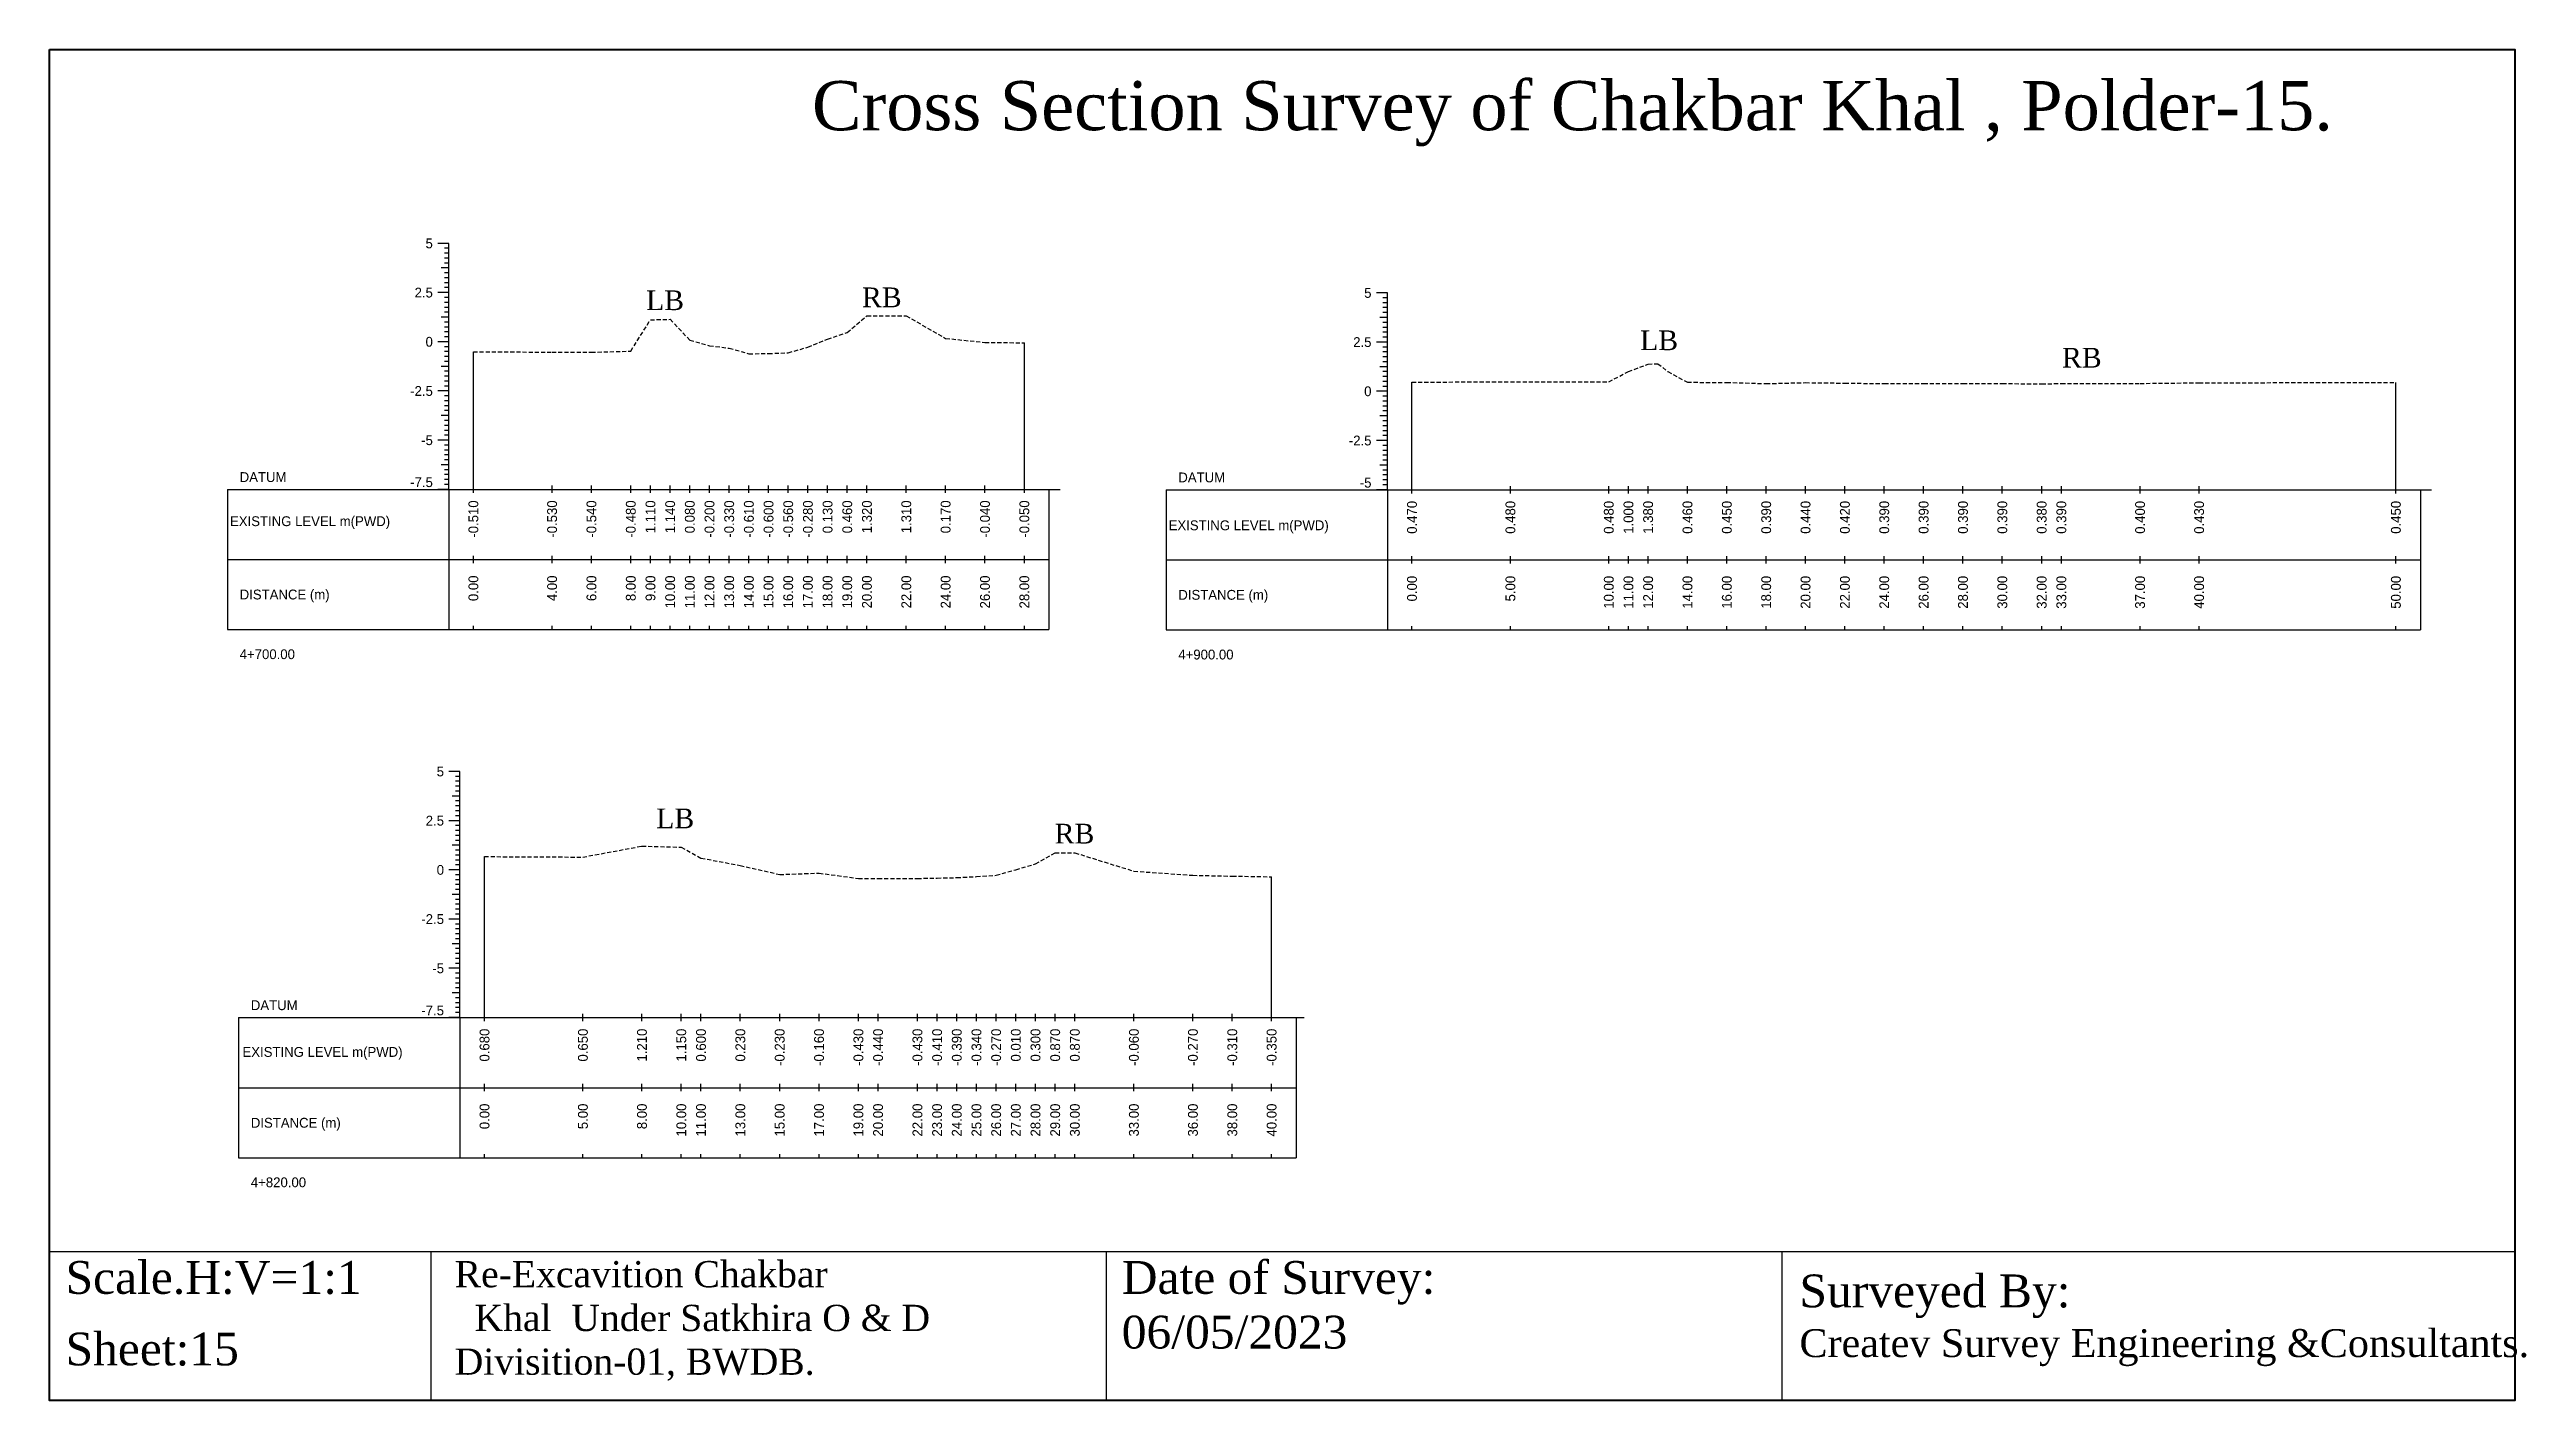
# Model space of a CAD drawing. Header units: inches. Extents: x 6579 to 9220, y -2276 to -1013.
# Drawn here: x 8180 to 8331.1, y -2099.1 to -2016.7 of the extents above; entities that cross this region are included whole.
import ezdxf
from ezdxf.enums import TextEntityAlignment as Align

# ---------------------------------------------------------------- set-up
doc = ezdxf.new("R2010")
doc.units = ezdxf.units.IN
doc.header["$MEASUREMENT"] = 0
doc.linetypes.add('HIDDEN', pattern=[0.375, 0.25, -0.125])
doc.layers.add('CS_Drawing', color=7, linetype='Continuous')
doc.layers.add('GL', color=3, linetype='HIDDEN')
doc.styles.add('romans', font='romans.shx')

msp = doc.modelspace()

# ---------------------------------------------------------------- texts
at = {"attachment_point": 1, "style": 'romans'}
for s, insert, char_height, width in [('{\\fTimes New Roman|b0|i0|c0|p18;Cross Section Survey of Chakbar Khal , Polder-15.}', (8226.52, -2018.62), 3, 89.3868), ('{\\fTimes New Roman|b0|i0|c0|p18;LB}', (8216.4, -2031.39), 1.2, 316.087), ('{\\fTimes New Roman|b0|i0|c0|p18;RB}', (8229.57, -2031.21), 1.2, 316.087), ('{\\fTimes New Roman|b0|i0|c0|p18;LB}', (8277.02, -2033.83), 1.2, 316.087), ('{\\fTimes New Roman|b0|i0|c0|p18;RB}', (8302.75, -2034.89), 1.2, 316.087), ('{\\fTimes New Roman|b0|i0|c0|p18;LB}', (8217.02, -2062.98), 1.2, 316.087), ('{\\fTimes New Roman|b0|i0|c0|p18;RB}', (8241.32, -2063.91), 1.2, 316.087), ('{\\fTimes New Roman|b0|i0|c0|p18;Scale.H:V=1:1}', (8181, -2090.57), 2, 22.2708), ('{\\fTimes New Roman|b0|i0|c0|p18;Re-Excavition Chakbar \\P  Khal  Under Satkhira O & D    Divisition-01, BWDB.}', (8204.73, -2090.57), 1.6, 38.8405), ('{\\fTimes New Roman|b0|i0|c0|p18;Date of Survey: 06/05/2023}', (8245.41, -2090.57), 2, 22.2708), ('{\\fTimes New Roman|b0|i0|c0|p18;Surveyed By:                                     \\H0.85x;Createv Survey Engineering &Consultants.}', (8286.74, -2091.39), 2, 45.2193), ('{\\fTimes New Roman|b0|i0|c0|p18;Sheet:15}', (8181, -2094.93), 2, 38.8405)]:
    msp.add_mtext(s, dxfattribs=dict(at, insert=insert, char_height=char_height, width=width))
at = {"layer": 'CS_Drawing'}
for s, p in [('5', (8203.4, -2028.52)), ('2.5', (8203.4, -2031.52)), ('5', (8260.64, -2031.54)), ('0', (8203.4, -2034.52)), ('2.5', (8260.64, -2034.54)), ('-2.5', (8203.4, -2037.52)), ('0', (8260.64, -2037.54)), ('-5', (8203.4, -2040.52)), ('-2.5', (8260.64, -2040.54)), ('5', (8204.08, -2060.72)), ('2.5', (8204.08, -2063.72)), ('0', (8204.08, -2066.72)), ('-2.5', (8204.08, -2069.72)), ('-5', (8204.08, -2072.72))]:
    msp.add_text(s, height=0.6, dxfattribs=at).set_placement(p, align=Align.MIDDLE_RIGHT)
for s, p in [('DATUM', (8191.62, -2042.77)), ('DATUM', (8248.86, -2042.79)), ('EXISTING LEVEL m(PWD)', (8191.03, -2045.46)), ('EXISTING LEVEL m(PWD)', (8248.27, -2045.71)), ('DISTANCE (m)', (8191.62, -2049.93)), ('DISTANCE (m)', (8248.86, -2049.95)), ('4+700.00', (8191.62, -2053.57)), ('4+900.00', (8248.86, -2053.59)), ('DATUM', (8192.3, -2074.97)), ('EXISTING LEVEL m(PWD)', (8191.79, -2077.82)), ('DISTANCE (m)', (8192.3, -2082.14)), ('4+820.00', (8192.3, -2085.77))]:
    msp.add_text(s, height=0.6, dxfattribs=at).set_placement(p, align=Align.MIDDLE_LEFT)
for s, p in [('-7.5', (8203.4, -2043.38)), ('-5', (8260.64, -2043.41)), ('-7.5', (8204.08, -2075.59))]:
    msp.add_text(s, height=0.6, dxfattribs=at).set_placement(p, align=Align.RIGHT)
for s, p in [('-0.510', (8205.87, -2044.19)), ('-0.530', (8210.67, -2044.19)), ('-0.540', (8213.07, -2044.19)), ('-0.480', (8215.47, -2044.19)), ('1.110', (8216.67, -2044.19)), ('1.140', (8217.87, -2044.19)), ('0.080', (8219.07, -2044.19)), ('-0.200', (8220.27, -2044.19)), ('-0.330', (8221.47, -2044.19)), ('-0.610', (8222.67, -2044.19)), ('-0.600', (8223.87, -2044.19)), ('-0.560', (8225.07, -2044.19)), ('-0.280', (8226.27, -2044.19)), ('0.130', (8227.47, -2044.19)), ('0.460', (8228.67, -2044.19)), ('1.320', (8229.87, -2044.19)), ('1.310', (8232.27, -2044.19)), ('0.170', (8234.67, -2044.19)), ('-0.040', (8237.07, -2044.19)), ('-0.050', (8239.47, -2044.19)), ('0.470', (8263.11, -2044.22)), ('0.480', (8269.11, -2044.22)), ('0.480', (8275.11, -2044.22)), ('1.000', (8276.31, -2044.22)), ('1.380', (8277.51, -2044.22)), ('0.460', (8279.91, -2044.22)), ('0.450', (8282.31, -2044.22)), ('0.390', (8284.71, -2044.22)), ('0.440', (8287.11, -2044.22)), ('0.420', (8289.51, -2044.22)), ('0.390', (8291.91, -2044.22)), ('0.390', (8294.31, -2044.22)), ('0.390', (8296.71, -2044.22)), ('0.390', (8299.11, -2044.22)), ('0.380', (8301.51, -2044.22)), ('0.390', (8302.71, -2044.22)), ('0.400', (8307.51, -2044.22)), ('0.430', (8311.11, -2044.22)), ('0.450', (8323.11, -2044.22)), ('0.00', (8205.87, -2048.77)), ('4.00', (8210.67, -2048.77)), ('6.00', (8213.07, -2048.77)), ('8.00', (8215.47, -2048.77)), ('9.00', (8216.67, -2048.77)), ('10.00', (8217.87, -2048.77)), ('11.00', (8219.07, -2048.77)), ('12.00', (8220.27, -2048.77)), ('13.00', (8221.47, -2048.77)), ('14.00', (8222.67, -2048.77)), ('15.00', (8223.87, -2048.77)), ('16.00', (8225.07, -2048.77)), ('17.00', (8226.27, -2048.77)), ('18.00', (8227.47, -2048.77)), ('19.00', (8228.67, -2048.77)), ('20.00', (8229.87, -2048.77)), ('22.00', (8232.27, -2048.77)), ('24.00', (8234.67, -2048.77)), ('26.00', (8237.07, -2048.77)), ('28.00', (8239.47, -2048.77)), ('0.00', (8263.11, -2048.79)), ('5.00', (8269.11, -2048.79)), ('10.00', (8275.11, -2048.79)), ('11.00', (8276.31, -2048.79)), ('12.00', (8277.51, -2048.79)), ('14.00', (8279.91, -2048.79)), ('16.00', (8282.31, -2048.79)), ('18.00', (8284.71, -2048.79)), ('20.00', (8287.11, -2048.79)), ('22.00', (8289.51, -2048.79)), ('24.00', (8291.91, -2048.79)), ('26.00', (8294.31, -2048.79)), ('28.00', (8296.71, -2048.79)), ('30.00', (8299.11, -2048.79)), ('32.00', (8301.51, -2048.79)), ('33.00', (8302.71, -2048.79)), ('37.00', (8307.51, -2048.79)), ('40.00', (8311.11, -2048.79)), ('50.00', (8323.11, -2048.79)), ('0.680', (8206.55, -2076.4)), ('0.650', (8212.55, -2076.4)), ('1.210', (8216.15, -2076.4)), ('1.150', (8218.55, -2076.4)), ('0.600', (8219.75, -2076.4)), ('0.230', (8222.15, -2076.4)), ('-0.230', (8224.55, -2076.4)), ('-0.160', (8226.95, -2076.4)), ('-0.430', (8229.35, -2076.4)), ('-0.440', (8230.55, -2076.4)), ('-0.430', (8232.95, -2076.4)), ('-0.410', (8234.15, -2076.4)), ('-0.390', (8235.35, -2076.4)), ('-0.340', (8236.55, -2076.4)), ('-0.270', (8237.75, -2076.4)), ('0.010', (8238.95, -2076.4)), ('0.300', (8240.15, -2076.4)), ('0.870', (8241.35, -2076.4)), ('0.870', (8242.55, -2076.4)), ('-0.060', (8246.15, -2076.4)), ('-0.270', (8249.75, -2076.4)), ('-0.310', (8252.15, -2076.4)), ('-0.350', (8254.55, -2076.4)), ('0.00', (8206.55, -2080.97)), ('5.00', (8212.55, -2080.97)), ('8.00', (8216.15, -2080.97)), ('10.00', (8218.55, -2080.97)), ('11.00', (8219.75, -2080.97)), ('13.00', (8222.15, -2080.97)), ('15.00', (8224.55, -2080.97)), ('17.00', (8226.95, -2080.97)), ('19.00', (8229.35, -2080.97)), ('20.00', (8230.55, -2080.97)), ('22.00', (8232.95, -2080.97)), ('23.00', (8234.15, -2080.97)), ('24.00', (8235.35, -2080.97)), ('25.00', (8236.55, -2080.97)), ('26.00', (8237.75, -2080.97)), ('27.00', (8238.95, -2080.97)), ('28.00', (8240.15, -2080.97)), ('29.00', (8241.35, -2080.97)), ('30.00', (8242.55, -2080.97)), ('33.00', (8246.15, -2080.97)), ('36.00', (8249.75, -2080.97)), ('38.00', (8252.15, -2080.97)), ('40.00', (8254.55, -2080.97))]:
    msp.add_text(s, height=0.6, rotation=90, dxfattribs=at).set_placement(p, align=Align.MIDDLE_RIGHT)

# ---------------------------------------------------------------- linework, layer by layer
at = {"color": 4, "lineweight": 40}
msp.add_lwpolyline([(8180.02, -2016.7), (8330.36, -2016.7), (8330.36, -2099.07), (8180.02, -2099.07)], close=True, dxfattribs=at)
for points in [[(8330.36, -2016.7), (8330.36, -2099.07)], [(8180.02, -2089.99), (8330.36, -2089.99)], [(8180.02, -2089.99), (8180.02, -2099.07)], [(8203.27, -2089.99), (8203.27, -2099.07)], [(8244.47, -2089.99), (8244.47, -2099.07)], [(8285.67, -2089.99), (8285.67, -2099.07)]]:
    msp.add_lwpolyline(points)
at = {"layer": 'CS_Drawing'}
for p, q in [((8204.37, -2028.52), (8203.7, -2028.52)), ((8204.37, -2028.52), (8203.9, -2028.52)), ((8204.37, -2028.52), (8204.1, -2028.52)), ((8204.37, -2043.52), (8204.37, -2028.52)), ((8204.37, -2030.02), (8203.9, -2030.02)), ((8204.37, -2028.82), (8204.1, -2028.82)), ((8204.37, -2029.12), (8204.1, -2029.12)), ((8204.37, -2029.42), (8204.1, -2029.42)), ((8204.37, -2029.72), (8204.1, -2029.72)), ((8204.37, -2030.02), (8204.1, -2030.02)), ((8204.37, -2031.52), (8203.7, -2031.52)), ((8204.37, -2031.52), (8203.9, -2031.52)), ((8204.37, -2030.32), (8204.1, -2030.32)), ((8204.37, -2030.62), (8204.1, -2030.62)), ((8204.37, -2030.92), (8204.1, -2030.92)), ((8204.37, -2031.22), (8204.1, -2031.22)), ((8204.37, -2031.52), (8204.1, -2031.52)), ((8261.61, -2031.54), (8260.94, -2031.54)), ((8261.61, -2031.54), (8261.14, -2031.54)), ((8261.61, -2031.54), (8261.34, -2031.54)), ((8261.61, -2043.54), (8261.61, -2031.54)), ((8204.37, -2033.02), (8203.9, -2033.02)), ((8204.37, -2031.82), (8204.1, -2031.82)), ((8204.37, -2032.12), (8204.1, -2032.12)), ((8204.37, -2032.42), (8204.1, -2032.42)), ((8204.37, -2032.72), (8204.1, -2032.72)), ((8204.37, -2033.02), (8204.1, -2033.02)), ((8261.61, -2033.04), (8261.14, -2033.04)), ((8261.61, -2031.84), (8261.34, -2031.84)), ((8261.61, -2032.14), (8261.34, -2032.14)), ((8261.61, -2032.44), (8261.34, -2032.44)), ((8261.61, -2032.74), (8261.34, -2032.74)), ((8261.61, -2033.04), (8261.34, -2033.04)), ((8204.37, -2034.52), (8203.7, -2034.52)), ((8204.37, -2034.52), (8203.9, -2034.52)), ((8204.37, -2033.32), (8204.1, -2033.32)), ((8204.37, -2033.62), (8204.1, -2033.62)), ((8204.37, -2033.92), (8204.1, -2033.92)), ((8204.37, -2034.22), (8204.1, -2034.22)), ((8204.37, -2034.52), (8204.1, -2034.52)), ((8239.47, -2043.52), (8239.47, -2034.58)), ((8261.61, -2034.54), (8260.94, -2034.54)), ((8261.61, -2034.54), (8261.14, -2034.54)), ((8261.61, -2033.34), (8261.34, -2033.34)), ((8261.61, -2033.64), (8261.34, -2033.64)), ((8261.61, -2033.94), (8261.34, -2033.94)), ((8261.61, -2034.24), (8261.34, -2034.24)), ((8261.61, -2034.54), (8261.34, -2034.54)), ((8204.37, -2036.02), (8203.9, -2036.02)), ((8204.37, -2034.82), (8204.1, -2034.82)), ((8204.37, -2035.12), (8204.1, -2035.12)), ((8204.37, -2035.42), (8204.1, -2035.42)), ((8204.37, -2035.72), (8204.1, -2035.72)), ((8204.37, -2036.02), (8204.1, -2036.02)), ((8205.87, -2043.52), (8205.87, -2035.13)), ((8261.61, -2036.04), (8261.14, -2036.04)), ((8261.61, -2034.84), (8261.34, -2034.84)), ((8261.61, -2035.14), (8261.34, -2035.14)), ((8261.61, -2035.44), (8261.34, -2035.44)), ((8261.61, -2035.74), (8261.34, -2035.74)), ((8261.61, -2036.04), (8261.34, -2036.04)), ((8204.37, -2037.52), (8203.7, -2037.52)), ((8204.37, -2037.52), (8203.9, -2037.52)), ((8204.37, -2036.32), (8204.1, -2036.32)), ((8204.37, -2036.62), (8204.1, -2036.62)), ((8204.37, -2036.92), (8204.1, -2036.92)), ((8204.37, -2037.22), (8204.1, -2037.22)), ((8204.37, -2037.52), (8204.1, -2037.52)), ((8261.61, -2037.54), (8260.94, -2037.54)), ((8261.61, -2037.54), (8261.14, -2037.54)), ((8261.61, -2036.34), (8261.34, -2036.34)), ((8261.61, -2036.64), (8261.34, -2036.64)), ((8261.61, -2036.94), (8261.34, -2036.94)), ((8261.61, -2037.24), (8261.34, -2037.24)), ((8261.61, -2037.54), (8261.34, -2037.54)), ((8263.11, -2043.54), (8263.11, -2036.98)), ((8323.11, -2043.54), (8323.11, -2037)), ((8204.37, -2039.02), (8203.9, -2039.02)), ((8204.37, -2037.82), (8204.1, -2037.82)), ((8204.37, -2038.12), (8204.1, -2038.12)), ((8204.37, -2038.42), (8204.1, -2038.42)), ((8204.37, -2038.72), (8204.1, -2038.72)), ((8204.37, -2039.02), (8204.1, -2039.02)), ((8261.61, -2039.04), (8261.14, -2039.04)), ((8261.61, -2037.84), (8261.34, -2037.84)), ((8261.61, -2038.14), (8261.34, -2038.14)), ((8261.61, -2038.44), (8261.34, -2038.44)), ((8261.61, -2038.74), (8261.34, -2038.74)), ((8261.61, -2039.04), (8261.34, -2039.04)), ((8204.37, -2040.52), (8203.7, -2040.52)), ((8204.37, -2040.52), (8203.9, -2040.52)), ((8204.37, -2039.32), (8204.1, -2039.32)), ((8204.37, -2039.62), (8204.1, -2039.62)), ((8204.37, -2039.92), (8204.1, -2039.92)), ((8204.37, -2040.22), (8204.1, -2040.22)), ((8204.37, -2040.52), (8204.1, -2040.52)), ((8261.61, -2040.54), (8260.94, -2040.54)), ((8261.61, -2040.54), (8261.14, -2040.54)), ((8261.61, -2039.34), (8261.34, -2039.34)), ((8261.61, -2039.64), (8261.34, -2039.64)), ((8261.61, -2039.94), (8261.34, -2039.94)), ((8261.61, -2040.24), (8261.34, -2040.24)), ((8261.61, -2040.54), (8261.34, -2040.54)), ((8204.37, -2042.02), (8203.9, -2042.02)), ((8204.37, -2040.82), (8204.1, -2040.82)), ((8204.37, -2041.12), (8204.1, -2041.12)), ((8204.37, -2041.42), (8204.1, -2041.42)), ((8204.37, -2041.72), (8204.1, -2041.72)), ((8204.37, -2042.02), (8204.1, -2042.02)), ((8261.61, -2042.04), (8261.14, -2042.04)), ((8261.61, -2040.84), (8261.34, -2040.84)), ((8261.61, -2041.14), (8261.34, -2041.14)), ((8261.61, -2041.44), (8261.34, -2041.44)), ((8261.61, -2041.74), (8261.34, -2041.74)), ((8261.61, -2042.04), (8261.34, -2042.04)), ((8190.87, -2043.52), (8204.37, -2043.52)), ((8190.87, -2043.52), (8190.87, -2052.07)), ((8204.37, -2043.52), (8203.7, -2043.52)), ((8204.37, -2043.52), (8203.9, -2043.52)), ((8204.37, -2042.32), (8204.1, -2042.32)), ((8204.37, -2042.62), (8204.1, -2042.62)), ((8204.37, -2042.92), (8204.1, -2042.92)), ((8204.37, -2043.22), (8204.1, -2043.22)), ((8204.37, -2043.52), (8204.1, -2043.52)), ((8204.37, -2043.52), (8240.97, -2043.52)), ((8204.37, -2043.52), (8204.37, -2052.07)), ((8205.87, -2043.74), (8205.87, -2043.29)), ((8210.67, -2043.74), (8210.67, -2043.29)), ((8213.07, -2043.74), (8213.07, -2043.29)), ((8215.47, -2043.74), (8215.47, -2043.29)), ((8216.67, -2043.74), (8216.67, -2043.29)), ((8217.87, -2043.74), (8217.87, -2043.29)), ((8219.07, -2043.74), (8219.07, -2043.29)), ((8220.27, -2043.74), (8220.27, -2043.29)), ((8221.47, -2043.74), (8221.47, -2043.29)), ((8222.67, -2043.74), (8222.67, -2043.29)), ((8223.87, -2043.74), (8223.87, -2043.29)), ((8225.07, -2043.74), (8225.07, -2043.29)), ((8226.27, -2043.74), (8226.27, -2043.29)), ((8227.47, -2043.74), (8227.47, -2043.29)), ((8228.67, -2043.74), (8228.67, -2043.29)), ((8229.87, -2043.74), (8229.87, -2043.29)), ((8232.27, -2043.74), (8232.27, -2043.29)), ((8234.67, -2043.74), (8234.67, -2043.29)), ((8237.07, -2043.74), (8237.07, -2043.29)), ((8239.47, -2043.74), (8239.47, -2043.29)), ((8240.97, -2043.52), (8241.65, -2043.52)), ((8240.97, -2043.52), (8241.44, -2043.52)), ((8240.97, -2043.52), (8241.24, -2043.52)), ((8240.97, -2043.52), (8240.97, -2052.07)), ((8248.11, -2043.54), (8261.61, -2043.54)), ((8248.11, -2043.54), (8248.11, -2052.09)), ((8261.61, -2043.54), (8260.94, -2043.54)), ((8261.61, -2043.54), (8261.14, -2043.54)), ((8261.61, -2042.34), (8261.34, -2042.34)), ((8261.61, -2042.64), (8261.34, -2042.64)), ((8261.61, -2042.94), (8261.34, -2042.94)), ((8261.61, -2043.24), (8261.34, -2043.24)), ((8261.61, -2043.54), (8261.34, -2043.54)), ((8261.61, -2043.54), (8324.61, -2043.54)), ((8261.61, -2043.54), (8261.61, -2052.09)), ((8263.11, -2043.77), (8263.11, -2043.32)), ((8269.11, -2043.77), (8269.11, -2043.32)), ((8275.11, -2043.77), (8275.11, -2043.32)), ((8276.31, -2043.77), (8276.31, -2043.32)), ((8277.51, -2043.77), (8277.51, -2043.32)), ((8279.91, -2043.77), (8279.91, -2043.32)), ((8282.31, -2043.77), (8282.31, -2043.32)), ((8284.71, -2043.77), (8284.71, -2043.32)), ((8287.11, -2043.77), (8287.11, -2043.32)), ((8289.51, -2043.77), (8289.51, -2043.32)), ((8291.91, -2043.77), (8291.91, -2043.32)), ((8294.31, -2043.77), (8294.31, -2043.32)), ((8296.71, -2043.77), (8296.71, -2043.32)), ((8299.11, -2043.77), (8299.11, -2043.32)), ((8301.51, -2043.77), (8301.51, -2043.32)), ((8302.71, -2043.77), (8302.71, -2043.32)), ((8307.51, -2043.77), (8307.51, -2043.32)), ((8311.11, -2043.77), (8311.11, -2043.32)), ((8323.11, -2043.77), (8323.11, -2043.32)), ((8324.61, -2043.54), (8325.29, -2043.54)), ((8324.61, -2043.54), (8325.08, -2043.54)), ((8324.61, -2043.54), (8324.88, -2043.54)), ((8324.61, -2043.54), (8324.61, -2052.09)), ((8190.87, -2047.79), (8204.37, -2047.79)), ((8204.37, -2047.79), (8240.97, -2047.79)), ((8204.37, -2047.79), (8240.97, -2047.79)), ((8205.87, -2048.02), (8205.87, -2047.57)), ((8210.67, -2048.02), (8210.67, -2047.57)), ((8213.07, -2048.02), (8213.07, -2047.57)), ((8215.47, -2048.02), (8215.47, -2047.57)), ((8216.67, -2048.02), (8216.67, -2047.57)), ((8217.87, -2048.02), (8217.87, -2047.57)), ((8219.07, -2048.02), (8219.07, -2047.57)), ((8220.27, -2048.02), (8220.27, -2047.57)), ((8221.47, -2048.02), (8221.47, -2047.57)), ((8222.67, -2048.02), (8222.67, -2047.57)), ((8223.87, -2048.02), (8223.87, -2047.57)), ((8225.07, -2048.02), (8225.07, -2047.57)), ((8226.27, -2048.02), (8226.27, -2047.57)), ((8227.47, -2048.02), (8227.47, -2047.57)), ((8228.67, -2048.02), (8228.67, -2047.57)), ((8229.87, -2048.02), (8229.87, -2047.57)), ((8232.27, -2048.02), (8232.27, -2047.57)), ((8234.67, -2048.02), (8234.67, -2047.57)), ((8237.07, -2048.02), (8237.07, -2047.57)), ((8239.47, -2048.02), (8239.47, -2047.57)), ((8248.11, -2047.82), (8261.61, -2047.82)), ((8261.61, -2047.82), (8324.61, -2047.82)), ((8261.61, -2047.82), (8324.61, -2047.82)), ((8263.11, -2048.04), (8263.11, -2047.59)), ((8269.11, -2048.04), (8269.11, -2047.59)), ((8275.11, -2048.04), (8275.11, -2047.59)), ((8276.31, -2048.04), (8276.31, -2047.59)), ((8277.51, -2048.04), (8277.51, -2047.59)), ((8279.91, -2048.04), (8279.91, -2047.59)), ((8282.31, -2048.04), (8282.31, -2047.59)), ((8284.71, -2048.04), (8284.71, -2047.59)), ((8287.11, -2048.04), (8287.11, -2047.59)), ((8289.51, -2048.04), (8289.51, -2047.59)), ((8291.91, -2048.04), (8291.91, -2047.59)), ((8294.31, -2048.04), (8294.31, -2047.59)), ((8296.71, -2048.04), (8296.71, -2047.59)), ((8299.11, -2048.04), (8299.11, -2047.59)), ((8301.51, -2048.04), (8301.51, -2047.59)), ((8302.71, -2048.04), (8302.71, -2047.59)), ((8307.51, -2048.04), (8307.51, -2047.59)), ((8311.11, -2048.04), (8311.11, -2047.59)), ((8323.11, -2048.04), (8323.11, -2047.59)), ((8190.87, -2052.07), (8204.37, -2052.07)), ((8204.37, -2052.07), (8240.97, -2052.07)), ((8205.87, -2052.07), (8205.87, -2051.84)), ((8210.67, -2052.07), (8210.67, -2051.84)), ((8213.07, -2052.07), (8213.07, -2051.84)), ((8215.47, -2052.07), (8215.47, -2051.84)), ((8216.67, -2052.07), (8216.67, -2051.84)), ((8217.87, -2052.07), (8217.87, -2051.84)), ((8219.07, -2052.07), (8219.07, -2051.84)), ((8220.27, -2052.07), (8220.27, -2051.84)), ((8221.47, -2052.07), (8221.47, -2051.84)), ((8222.67, -2052.07), (8222.67, -2051.84)), ((8223.87, -2052.07), (8223.87, -2051.84)), ((8225.07, -2052.07), (8225.07, -2051.84)), ((8226.27, -2052.07), (8226.27, -2051.84)), ((8227.47, -2052.07), (8227.47, -2051.84)), ((8228.67, -2052.07), (8228.67, -2051.84)), ((8229.87, -2052.07), (8229.87, -2051.84)), ((8232.27, -2052.07), (8232.27, -2051.84)), ((8234.67, -2052.07), (8234.67, -2051.84)), ((8237.07, -2052.07), (8237.07, -2051.84)), ((8239.47, -2052.07), (8239.47, -2051.84)), ((8248.11, -2052.09), (8261.61, -2052.09)), ((8261.61, -2052.09), (8324.61, -2052.09)), ((8263.11, -2052.09), (8263.11, -2051.87)), ((8269.11, -2052.09), (8269.11, -2051.87)), ((8275.11, -2052.09), (8275.11, -2051.87)), ((8276.31, -2052.09), (8276.31, -2051.87)), ((8277.51, -2052.09), (8277.51, -2051.87)), ((8279.91, -2052.09), (8279.91, -2051.87)), ((8282.31, -2052.09), (8282.31, -2051.87)), ((8284.71, -2052.09), (8284.71, -2051.87)), ((8287.11, -2052.09), (8287.11, -2051.87)), ((8289.51, -2052.09), (8289.51, -2051.87)), ((8291.91, -2052.09), (8291.91, -2051.87)), ((8294.31, -2052.09), (8294.31, -2051.87)), ((8296.71, -2052.09), (8296.71, -2051.87)), ((8299.11, -2052.09), (8299.11, -2051.87)), ((8301.51, -2052.09), (8301.51, -2051.87)), ((8302.71, -2052.09), (8302.71, -2051.87)), ((8307.51, -2052.09), (8307.51, -2051.87)), ((8311.11, -2052.09), (8311.11, -2051.87)), ((8323.11, -2052.09), (8323.11, -2051.87)), ((8205.05, -2060.72), (8204.38, -2060.72)), ((8205.05, -2060.72), (8204.58, -2060.72)), ((8205.05, -2060.72), (8204.78, -2060.72)), ((8205.05, -2061.02), (8204.78, -2061.02)), ((8205.05, -2061.32), (8204.78, -2061.32)), ((8205.05, -2061.62), (8204.78, -2061.62)), ((8205.05, -2075.72), (8205.05, -2060.72)), ((8205.05, -2062.22), (8204.58, -2062.22)), ((8205.05, -2061.92), (8204.78, -2061.92)), ((8205.05, -2062.22), (8204.78, -2062.22)), ((8205.05, -2062.52), (8204.78, -2062.52)), ((8205.05, -2062.82), (8204.78, -2062.82)), ((8205.05, -2063.12), (8204.78, -2063.12)), ((8205.05, -2063.72), (8204.38, -2063.72)), ((8205.05, -2063.72), (8204.58, -2063.72)), ((8205.05, -2063.42), (8204.78, -2063.42)), ((8205.05, -2063.72), (8204.78, -2063.72)), ((8205.05, -2064.02), (8204.78, -2064.02)), ((8205.05, -2064.32), (8204.78, -2064.32)), ((8205.05, -2064.62), (8204.78, -2064.62)), ((8205.05, -2065.22), (8204.58, -2065.22)), ((8205.05, -2064.92), (8204.78, -2064.92)), ((8205.05, -2065.22), (8204.78, -2065.22)), ((8205.05, -2065.52), (8204.78, -2065.52)), ((8205.05, -2065.82), (8204.78, -2065.82)), ((8205.05, -2066.12), (8204.78, -2066.12)), ((8206.55, -2075.72), (8206.55, -2065.91)), ((8205.05, -2066.72), (8204.38, -2066.72)), ((8205.05, -2066.72), (8204.58, -2066.72)), ((8205.05, -2066.42), (8204.78, -2066.42)), ((8205.05, -2066.72), (8204.78, -2066.72)), ((8205.05, -2067.02), (8204.78, -2067.02)), ((8205.05, -2067.32), (8204.78, -2067.32)), ((8205.05, -2067.62), (8204.78, -2067.62)), ((8254.55, -2075.72), (8254.55, -2067.14)), ((8205.05, -2068.22), (8204.58, -2068.22)), ((8205.05, -2067.92), (8204.78, -2067.92)), ((8205.05, -2068.22), (8204.78, -2068.22)), ((8205.05, -2068.52), (8204.78, -2068.52)), ((8205.05, -2068.82), (8204.78, -2068.82)), ((8205.05, -2069.12), (8204.78, -2069.12)), ((8205.05, -2069.72), (8204.38, -2069.72)), ((8205.05, -2069.72), (8204.58, -2069.72)), ((8205.05, -2069.42), (8204.78, -2069.42)), ((8205.05, -2069.72), (8204.78, -2069.72)), ((8205.05, -2070.02), (8204.78, -2070.02)), ((8205.05, -2070.32), (8204.78, -2070.32)), ((8205.05, -2070.62), (8204.78, -2070.62)), ((8205.05, -2071.22), (8204.58, -2071.22)), ((8205.05, -2070.92), (8204.78, -2070.92)), ((8205.05, -2071.22), (8204.78, -2071.22)), ((8205.05, -2071.52), (8204.78, -2071.52)), ((8205.05, -2071.82), (8204.78, -2071.82)), ((8205.05, -2072.12), (8204.78, -2072.12)), ((8205.05, -2072.72), (8204.38, -2072.72)), ((8205.05, -2072.72), (8204.58, -2072.72)), ((8205.05, -2072.42), (8204.78, -2072.42)), ((8205.05, -2072.72), (8204.78, -2072.72)), ((8205.05, -2073.02), (8204.78, -2073.02)), ((8205.05, -2073.32), (8204.78, -2073.32)), ((8205.05, -2073.62), (8204.78, -2073.62)), ((8205.05, -2073.92), (8204.78, -2073.92)), ((8205.05, -2074.22), (8204.58, -2074.22)), ((8205.05, -2074.22), (8204.78, -2074.22)), ((8205.05, -2074.52), (8204.78, -2074.52)), ((8205.05, -2074.82), (8204.78, -2074.82)), ((8205.05, -2075.12), (8204.78, -2075.12)), ((8205.05, -2075.42), (8204.78, -2075.42)), ((8191.55, -2075.72), (8205.05, -2075.72)), ((8191.55, -2075.72), (8191.55, -2084.27)), ((8205.05, -2075.72), (8204.38, -2075.72)), ((8205.05, -2075.72), (8204.58, -2075.72)), ((8205.05, -2075.72), (8204.78, -2075.72)), ((8205.05, -2075.72), (8256.05, -2075.72)), ((8205.05, -2075.72), (8205.05, -2084.27)), ((8206.55, -2075.95), (8206.55, -2075.5)), ((8212.55, -2075.95), (8212.55, -2075.5)), ((8216.15, -2075.95), (8216.15, -2075.5)), ((8218.55, -2075.95), (8218.55, -2075.5)), ((8219.75, -2075.95), (8219.75, -2075.5)), ((8222.15, -2075.95), (8222.15, -2075.5)), ((8224.55, -2075.95), (8224.55, -2075.5)), ((8226.95, -2075.95), (8226.95, -2075.5)), ((8229.35, -2075.95), (8229.35, -2075.5)), ((8230.55, -2075.95), (8230.55, -2075.5)), ((8232.95, -2075.95), (8232.95, -2075.5)), ((8234.15, -2075.95), (8234.15, -2075.5)), ((8235.35, -2075.95), (8235.35, -2075.5)), ((8236.55, -2075.95), (8236.55, -2075.5)), ((8237.75, -2075.95), (8237.75, -2075.5)), ((8238.95, -2075.95), (8238.95, -2075.5)), ((8240.15, -2075.95), (8240.15, -2075.5)), ((8241.35, -2075.95), (8241.35, -2075.5)), ((8242.55, -2075.95), (8242.55, -2075.5)), ((8246.15, -2075.95), (8246.15, -2075.5)), ((8249.75, -2075.95), (8249.75, -2075.5)), ((8252.15, -2075.95), (8252.15, -2075.5)), ((8254.55, -2075.95), (8254.55, -2075.5)), ((8256.05, -2075.72), (8256.53, -2075.72)), ((8256.05, -2075.72), (8256.32, -2075.72)), ((8256.05, -2075.72), (8256.05, -2084.27)), ((8206.55, -2080.22), (8206.55, -2079.77)), ((8212.55, -2080.22), (8212.55, -2079.77)), ((8216.15, -2080.22), (8216.15, -2079.77)), ((8218.55, -2080.22), (8218.55, -2079.77)), ((8219.75, -2080.22), (8219.75, -2079.77)), ((8222.15, -2080.22), (8222.15, -2079.77)), ((8224.55, -2080.22), (8224.55, -2079.77)), ((8226.95, -2080.22), (8226.95, -2079.77)), ((8229.35, -2080.22), (8229.35, -2079.77)), ((8230.55, -2080.22), (8230.55, -2079.77)), ((8232.95, -2080.22), (8232.95, -2079.77)), ((8234.15, -2080.22), (8234.15, -2079.77)), ((8235.35, -2080.22), (8235.35, -2079.77)), ((8236.55, -2080.22), (8236.55, -2079.77)), ((8237.75, -2080.22), (8237.75, -2079.77)), ((8238.95, -2080.22), (8238.95, -2079.77)), ((8240.15, -2080.22), (8240.15, -2079.77)), ((8241.35, -2080.22), (8241.35, -2079.77)), ((8242.55, -2080.22), (8242.55, -2079.77)), ((8246.15, -2080.22), (8246.15, -2079.77)), ((8249.75, -2080.22), (8249.75, -2079.77)), ((8252.15, -2080.22), (8252.15, -2079.77)), ((8254.55, -2080.22), (8254.55, -2079.77)), ((8191.55, -2080), (8205.05, -2080)), ((8205.05, -2080), (8256.05, -2080)), ((8205.05, -2080), (8256.05, -2080)), ((8191.55, -2084.27), (8205.05, -2084.27)), ((8205.05, -2084.27), (8256.05, -2084.27)), ((8206.55, -2084.27), (8206.55, -2084.05)), ((8212.55, -2084.27), (8212.55, -2084.05)), ((8216.15, -2084.27), (8216.15, -2084.05)), ((8218.55, -2084.27), (8218.55, -2084.05)), ((8219.75, -2084.27), (8219.75, -2084.05)), ((8222.15, -2084.27), (8222.15, -2084.05)), ((8224.55, -2084.27), (8224.55, -2084.05)), ((8226.95, -2084.27), (8226.95, -2084.05)), ((8229.35, -2084.27), (8229.35, -2084.05)), ((8230.55, -2084.27), (8230.55, -2084.05)), ((8232.95, -2084.27), (8232.95, -2084.05)), ((8234.15, -2084.27), (8234.15, -2084.05)), ((8235.35, -2084.27), (8235.35, -2084.05)), ((8236.55, -2084.27), (8236.55, -2084.05)), ((8237.75, -2084.27), (8237.75, -2084.05)), ((8238.95, -2084.27), (8238.95, -2084.05)), ((8240.15, -2084.27), (8240.15, -2084.05)), ((8241.35, -2084.27), (8241.35, -2084.05)), ((8242.55, -2084.27), (8242.55, -2084.05)), ((8246.15, -2084.27), (8246.15, -2084.05)), ((8249.75, -2084.27), (8249.75, -2084.05)), ((8252.15, -2084.27), (8252.15, -2084.05)), ((8254.55, -2084.27), (8254.55, -2084.05))]:
    msp.add_line(p, q, dxfattribs=at)
at = {"layer": 'GL'}
for points in [[(8205.87, -2035.13), (8210.67, -2035.15), (8213.07, -2035.16), (8215.47, -2035.09), (8216.67, -2033.18), (8217.87, -2033.15), (8219.07, -2034.42), (8220.27, -2034.76), (8221.47, -2034.91), (8222.67, -2035.25), (8223.87, -2035.24), (8225.07, -2035.19), (8226.27, -2034.85), (8227.47, -2034.36), (8228.67, -2033.96), (8229.87, -2032.93), (8232.27, -2032.94), (8234.67, -2034.31), (8237.07, -2034.56), (8239.47, -2034.58)], [(8263.11, -2036.98), (8269.11, -2036.96), (8275.11, -2036.96), (8276.31, -2036.34), (8277.51, -2035.88), (8278.11, -2035.86), (8278.71, -2036.34), (8279.91, -2036.99), (8282.31, -2037), (8284.71, -2037.07), (8287.11, -2037.01), (8289.51, -2037.04), (8291.91, -2037.07), (8294.31, -2037.07), (8296.71, -2037.07), (8299.11, -2037.07), (8301.51, -2037.08), (8302.71, -2037.07), (8307.51, -2037.06), (8311.11, -2037.02), (8323.11, -2037)], [(8206.55, -2065.91), (8212.55, -2065.94), (8216.15, -2065.27), (8218.55, -2065.34), (8219.75, -2066), (8222.15, -2066.45), (8224.55, -2067), (8226.95, -2066.92), (8229.35, -2067.24), (8230.55, -2067.25), (8232.95, -2067.24), (8234.15, -2067.22), (8235.35, -2067.19), (8236.55, -2067.13), (8237.75, -2067.05), (8238.95, -2066.71), (8240.15, -2066.36), (8241.35, -2065.68), (8242.55, -2065.68), (8246.15, -2066.8), (8249.75, -2067.05), (8252.15, -2067.1), (8254.55, -2067.14)]]:
    msp.add_lwpolyline(points, dxfattribs=at)

msp.set_redraw_order([(e.dxf.handle, doc.entitydb.next_handle()) for e in msp.query("TEXT MTEXT ATTDEF DIMENSION ARC_DIMENSION")])  # texts and dimensions are drawn at this point

doc.saveas('drawing.dxf')
